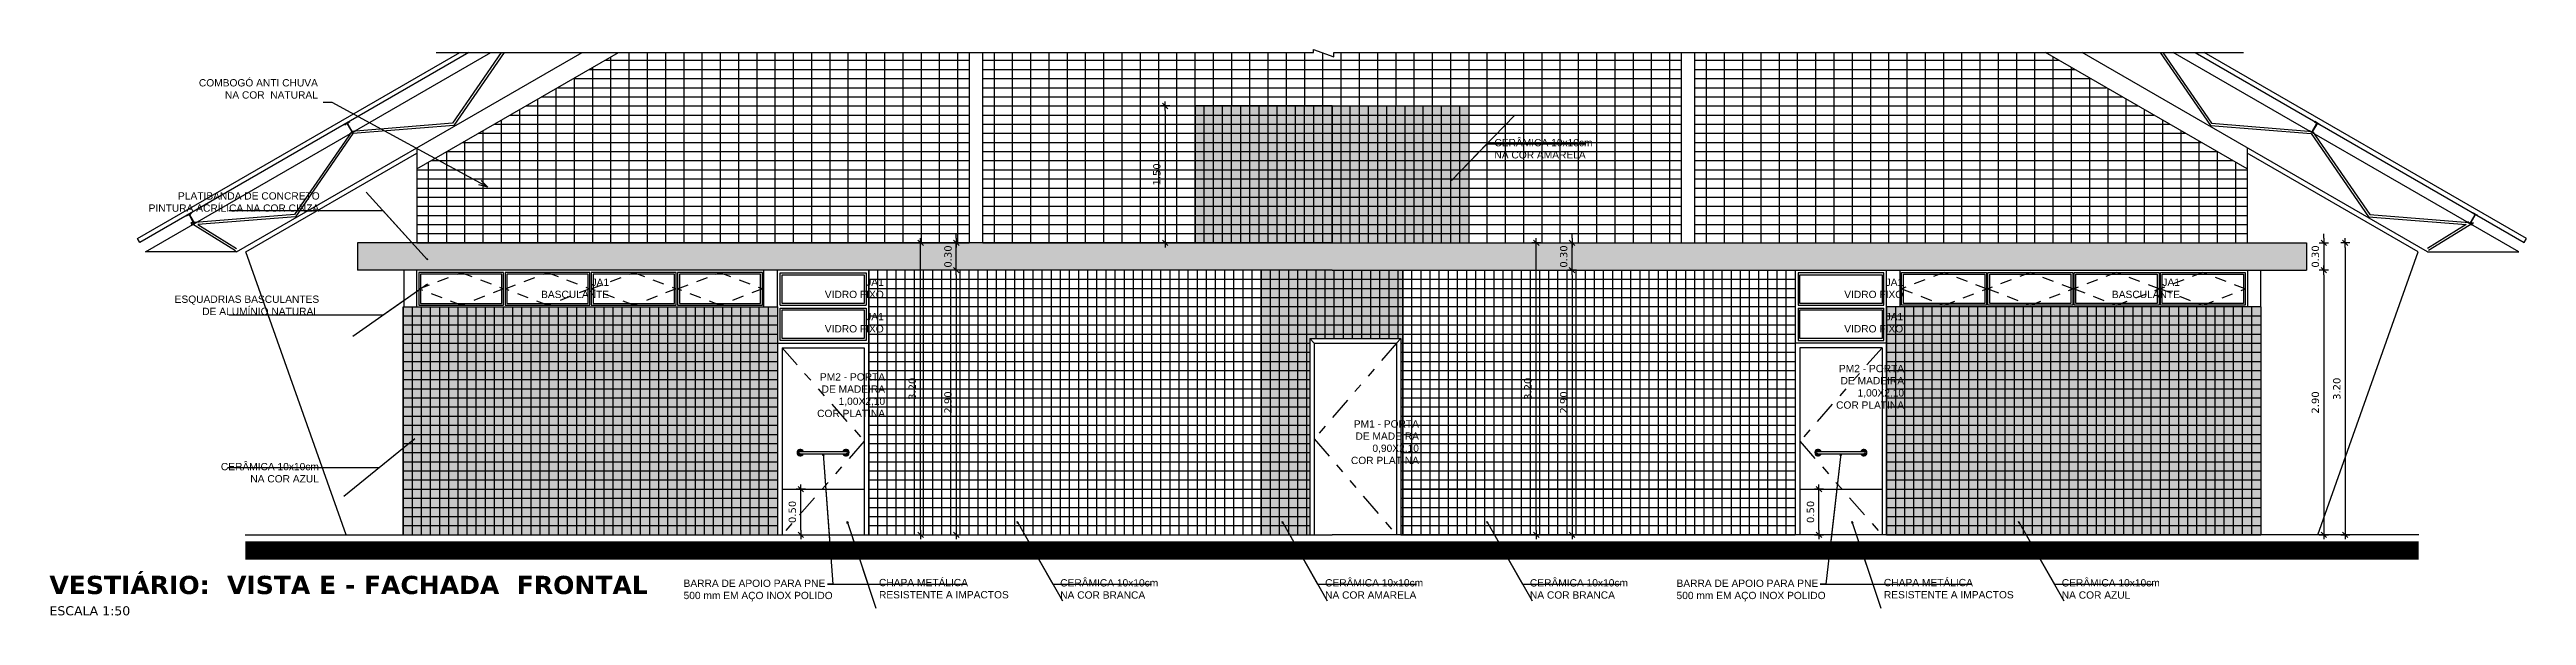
# Model space of a CAD drawing. Header units: inches. Extents: x -64 to 509, y -100 to 268.
# Drawn here: x -12.68 to 14.46, y 30.89 to 37.09 of the extents above; entities that cross this region are included whole.
import ezdxf

# ---------------------------------------------------------------- set-up
doc = ezdxf.new("R2010")
doc.units = ezdxf.units.IN
doc.header["$MEASUREMENT"] = 0
doc.header["$PDMODE"] = 35
doc.linetypes.add('HIDDEN2', pattern=[0.1875, 0.125, -0.0625])
doc.linetypes.add('TRAÇO-2PTOS_P', pattern=[0.625, 0.25, -0.125, 0, -0.125, 0, -0.125])
for name, color, linetype in [('0_COR', 1, 'Continuous'), ('A-WC', 1, 'Continuous'), ('ARQ-ALV-PROJEÇÃO', 8, 'TRAÇO-2PTOS_P'), ('ARQ-ALV-VISTA1', 1, 'Continuous'), ('ARQ-CTA-1_050', 1, 'Continuous'), ('ARQ-SMB-1_050', 1, 'Continuous'), ('COTA', 1, 'Continuous'), ('HACHURA', 1, 'Continuous'), ('PAREDE', 4, 'Continuous'), ('PISOS', 8, 'Continuous'), ('VISTA1', 1, 'Continuous'), ('VISTA2', 3, 'Continuous')]:
    doc.layers.add(name, color=color, linetype=linetype)
doc.styles.add('AMB125', font='verdana.ttf')
doc.styles.add('FNDE Texto Cota 0050', font='verdana.ttf', dxfattribs={"height": 0.08})
doc.styles.add('ROMANS', font='arial.ttf')
doc.styles.get("Standard").update_dxf_attribs({"font": 'verdana.ttf'})
doc.dimstyles.new('COTA 50', dxfattribs={"dimtxt": 0.08, "dimasz": 0.02, "dimexe": 0.1, "dimexo": 0.2, "dimgap": 0.025, "dimtad": 1, "dimrnd": 0.01, "dimzin": 4, "dimdsep": 46, "dimtxsty": 'ROMANS', "dimblk": 'ARCHTICK', "dimcen": 0.2, "dimclrd": 1, "dimclrt": 1, "dimadec": 0, "dimazin": 0, "dimtfac": 1.777778, "dimtix": 1, "dimtmove": 2, "dimatfit": 3, "dimldrblk": 'ARCHTICK', "dimfxl": 0.25, "dimfxlon": 1, "dimtolj": 1, "dimtzin": 0, "dimarcsym": 0})
doc.dimstyles.new('COTA125$7', dxfattribs={"dimtxt": 0.225, "dimasz": 0.1, "dimexe": 0.15, "dimexo": 0.5, "dimgap": 0.15, "dimtad": 1, "dimzin": 4, "dimdsep": 46, "dimtxsty": 'AMB125', "dimblk": 'ARCHTICK', "dimcen": -0.1, "dimdle": 0.05, "dimclrd": 256, "dimclre": 256, "dimclrt": 3, "dimadec": 0, "dimazin": 0, "dimtfac": 1, "dimtix": 1, "dimtmove": 2, "dimatfit": 3, "dimldrblk": 'OPEN30', "dimfxl": 0.5, "dimfxlon": 1, "dimtvp": 0.5, "dimtfillclr": 2, "dimtolj": 1, "dimtzin": 4, "dimarcsym": 0})
doc.dimstyles.new('FNDE 1-0050', dxfattribs={"dimscale": 5, "dimtxt": 0.08, "dimasz": 0.01, "dimexe": 0.15, "dimexo": 0.15, "dimgap": 0.01, "dimtad": 1, "dimzin": 1, "dimdsep": 46, "dimtxsty": 'FNDE Texto Cota 0050', "dimblk": 'tic', "dimcen": 0.015, "dimdle": 0.15, "dimse1": 1, "dimse2": 1, "dimclrd": 251, "dimclre": 251, "dimclrt": 256, "dimaunit": 1, "dimadec": 3, "dimazin": 0, "dimtfac": 1, "dimtix": 1, "dimtmove": 2, "dimatfit": 3, "dimldrblk": 'tic', "dimfxl": 0.15, "dimtvp": 1, "dimtolj": 1, "dimtzin": 0, "dimarcsym": 0})

msp = doc.modelspace()

# ---------------------------------------------------------------- texts
at = {"layer": 'COTA', "char_height": 0.08, "style": 'ROMANS'}
for s, insert, width, attachment_point in [('COMBOGÓ ANTI CHUVA\\PNA COR  NATURAL ', (-9.74, 36.764), 1.36531, 3), ('{\\C256;CERÂMICA 10x10cm \\PNA COR AMARELA}', (3.149, 36.108), 1.36531, 1), ('\\pi0.34036;PLATIBANDA DE CONCRETO \\P\\pi0.018558;PINTURA ACRÍLICA NA COR CINZA', (-11.613, 35.524), 1.87919, 1), ('JA1\\PBASCULANTE', (-6.55, 34.578), 1.36531, 3), ('JA1\\PVIDRO FIXO', (-3.541, 34.578), 1.36531, 3), ('JA1\\PVIDRO FIXO', (7.627, 34.578), 1.36531, 3), ('JA1\\PBASCULANTE', (10.659, 34.578), 1.36531, 3), ('\\pi0.16259;ESQUADRIAS BASCULANTES  \\P\\pi0.46497;DE ALUMÍNIO NATURAL  ', (-11.472, 34.392), 1.7316, 1), ('JA1\\PVIDRO FIXO', (-3.541, 34.201), 1.36531, 3), ('JA1\\PVIDRO FIXO', (7.627, 34.201), 1.36531, 3), (' PM2 - PORTA\\PDE MADEIRA \\P1,00X2,10\\PCOR PLATINA', (-3.526, 33.54), 1.36531, 3), ('PM2 - PORTA\\PDE MADEIRA \\P1,00X2,10\\PCOR PLATINA', (7.637, 33.632), 1.36531, 3), ('PM1 - PORTA \\PDE MADEIRA \\P0,90X2,10\\PCOR PLATINA', (2.322, 33.025), 1.36531, 3), ('{\\C256;CERÂMICA 10x10cm \\PNA COR AZUL}', (-9.729, 32.557), 1.36531, 3), ('BARRA DE APOIO PARA PNE\\P500 mm EM AÇO INOX POLIDO', (-5.734, 31.278), 2.56272, 1), ('CHAPA METÁLICA \\PRESISTENTE A IMPACTOS', (-3.593, 31.286), 2.56272, 1), ('{\\C256;CERÂMICA 10x10cm \\PNA COR BRANCA}', (-1.608, 31.283), 1.36531, 1), ('{\\C256;CERÂMICA 10x10cm \\PNA COR AMARELA}', (1.294, 31.283), 1.36531, 1), ('{\\C256;CERÂMICA 10x10cm \\PNA COR BRANCA}', (3.538, 31.283), 1.36531, 1), ('BARRA DE APOIO PARA PNE\\P500 mm EM AÇO INOX POLIDO', (5.144, 31.278), 2.56272, 1), ('CHAPA METÁLICA \\PRESISTENTE A IMPACTOS', (7.416, 31.286), 2.56272, 1), ('CERÂMICA 10x10cm \\PNA COR AZUL', (9.364, 31.283), 1.36531, 1)]:
    msp.add_mtext(s, dxfattribs=dict(at, insert=insert, width=width, attachment_point=attachment_point))
at = {"layer": 'HACHURA', "insert": (-12.681, 31.32), "char_height": 0.2, "attachment_point": 1}
msp.add_mtext('{\\fVerdana|b1|i0|c0|p34;VESTIÁRIO:  VISTA E - FACHADA  FRONTAL\\P\\fVerdana|b0|i0|c0|p34;\\H0.5x;ESCALA 1:50}', dxfattribs=at)

# ---------------------------------------------------------------- blocks, each defined once
blk = doc.blocks.new('_ArchTick')
at = {"color": 0, "linetype": 'ByBlock', "const_width": 0.15}
blk.add_lwpolyline([(-0.5, -0.5), (0.5, 0.5)], dxfattribs=at)
blk = doc.blocks.new('tic')
at = {"color": 251}
for p, q in [((-1, 0), (1, 0)), ((0, -1), (0, 1))]:
    blk.add_line(p, q, dxfattribs=at)
blk.add_line((-0.6, -0.6), (0.6, 0.6))
blk = doc.blocks.new('*D536')
at = {"layer": 'ARQ-CTA-1_050', "color": 251, "lineweight": -2, "transparency": 16777216}
blk.add_line((-2.746, 34.62), (-2.746, 31.82), dxfattribs=at)
at = {"layer": 'DEFPOINTS', "color": 0, "transparency": 16777216}
for p in [(-2.476, 34.67), (-2.746, 31.77), (-2.476, 31.77)]:
    blk.add_point(p, dxfattribs=at)
at = {"layer": 'ARQ-CTA-1_050', "color": 251, "lineweight": -2, "transparency": 16777216, "xscale": 0.05, "yscale": 0.05, "zscale": 0.05}
for p, rotation in [((-2.746, 34.67), 90), ((-2.746, 31.77), 270)]:
    blk.add_blockref('tic', p, dxfattribs=dict(at, rotation=rotation))
at = {"layer": 'ARQ-CTA-1_050', "transparency": 16777216, "insert": (-2.837, 33.22), "char_height": 0.08, "attachment_point": 5, "rotation": 90, "style": 'FNDE Texto Cota 0050'}
blk.add_mtext('\\A1;2.90', dxfattribs=at)
blk = doc.blocks.new('*D537')
at = {"layer": 'ARQ-CTA-1_050', "color": 251, "lineweight": -2, "transparency": 16777216}
for p, q in [((-2.746, 35.02), (-2.746, 35.07)), ((-2.746, 34.67), (-2.746, 34.97)), ((-2.746, 34.62), (-2.746, 34.57))]:
    blk.add_line(p, q, dxfattribs=at)
at = {"layer": 'DEFPOINTS', "color": 0, "transparency": 16777216}
for p in [(-2.746, 34.97), (-2.476, 34.97), (-2.476, 34.67)]:
    blk.add_point(p, dxfattribs=at)
at = {"layer": 'ARQ-CTA-1_050', "color": 251, "lineweight": -2, "transparency": 16777216, "xscale": 0.05, "yscale": 0.05, "zscale": 0.05}
for p, rotation in [((-2.746, 34.97), 270), ((-2.746, 34.67), 90)]:
    blk.add_blockref('tic', p, dxfattribs=dict(at, rotation=rotation))
at = {"layer": 'ARQ-CTA-1_050', "transparency": 16777216, "insert": (-2.837, 34.82), "char_height": 0.08, "attachment_point": 5, "rotation": 90, "style": 'FNDE Texto Cota 0050'}
blk.add_mtext('\\A1;0.30', dxfattribs=at)
blk = doc.blocks.new('*D577')
at = {"layer": 'ARQ-CTA-1_050', "color": 251, "lineweight": -2, "transparency": 16777216}
blk.add_line((-3.137, 31.82), (-3.137, 34.92), dxfattribs=at)
at = {"layer": 'DEFPOINTS', "color": 0, "transparency": 16777216}
for p in [(-3.137, 34.97), (-2.796, 34.97), (-2.796, 31.77)]:
    blk.add_point(p, dxfattribs=at)
at = {"layer": 'ARQ-CTA-1_050', "color": 251, "lineweight": -2, "transparency": 16777216, "xscale": 0.05, "yscale": 0.05, "zscale": 0.05}
for p, rotation in [((-3.137, 34.97), 90), ((-3.137, 31.77), 270)]:
    blk.add_blockref('tic', p, dxfattribs=dict(at, rotation=rotation))
at = {"layer": 'ARQ-CTA-1_050', "transparency": 16777216, "insert": (-3.228, 33.37), "char_height": 0.08, "attachment_point": 5, "rotation": 90, "style": 'FNDE Texto Cota 0050'}
blk.add_mtext('\\A1;3.20', dxfattribs=at)
blk = doc.blocks.new('*D578')
at = {"layer": 'ARQ-CTA-1_050', "color": 251, "lineweight": -2, "transparency": 16777216}
blk.add_line((-0.458, 36.42), (-0.458, 35.02), dxfattribs=at)
at = {"layer": 'DEFPOINTS', "color": 0, "transparency": 16777216}
for p in [(-0.458, 36.47), (-0.458, 34.97), (-0.458, 34.97)]:
    blk.add_point(p, dxfattribs=at)
at = {"layer": 'ARQ-CTA-1_050', "color": 251, "lineweight": -2, "transparency": 16777216, "xscale": 0.05, "yscale": 0.05, "zscale": 0.05}
for p, rotation in [((-0.458, 36.47), 90), ((-0.458, 34.97), 270)]:
    blk.add_blockref('tic', p, dxfattribs=dict(at, rotation=rotation))
at = {"layer": 'ARQ-CTA-1_050', "transparency": 16777216, "insert": (-0.549, 35.72), "char_height": 0.08, "attachment_point": 5, "rotation": 90, "style": 'FNDE Texto Cota 0050'}
blk.add_mtext('\\A1;1.50', dxfattribs=at)
blk = doc.blocks.new('*D579')
at = {"layer": 'ARQ-CTA-1_050', "color": 251, "lineweight": -2, "transparency": 16777216}
blk.add_line((3.999, 34.62), (3.999, 31.82), dxfattribs=at)
at = {"layer": 'DEFPOINTS', "color": 0, "transparency": 16777216}
for p in [(4.269, 34.67), (3.999, 31.77), (4.269, 31.77)]:
    blk.add_point(p, dxfattribs=at)
at = {"layer": 'ARQ-CTA-1_050', "color": 251, "lineweight": -2, "transparency": 16777216, "xscale": 0.05, "yscale": 0.05, "zscale": 0.05}
for p, rotation in [((3.999, 34.67), 90), ((3.999, 31.77), 270)]:
    blk.add_blockref('tic', p, dxfattribs=dict(at, rotation=rotation))
at = {"layer": 'ARQ-CTA-1_050', "transparency": 16777216, "insert": (3.908, 33.22), "char_height": 0.08, "attachment_point": 5, "rotation": 90, "style": 'FNDE Texto Cota 0050'}
blk.add_mtext('\\A1;2.90', dxfattribs=at)
blk = doc.blocks.new('*D580')
at = {"layer": 'ARQ-CTA-1_050', "color": 251, "lineweight": -2, "transparency": 16777216}
for p, q in [((3.999, 35.02), (3.999, 35.07)), ((3.999, 34.67), (3.999, 34.97)), ((3.999, 34.62), (3.999, 34.57))]:
    blk.add_line(p, q, dxfattribs=at)
at = {"layer": 'DEFPOINTS', "color": 0, "transparency": 16777216}
for p in [(3.999, 34.97), (4.269, 34.97), (4.269, 34.67)]:
    blk.add_point(p, dxfattribs=at)
at = {"layer": 'ARQ-CTA-1_050', "color": 251, "lineweight": -2, "transparency": 16777216, "xscale": 0.05, "yscale": 0.05, "zscale": 0.05}
for p, rotation in [((3.999, 34.97), 270), ((3.999, 34.67), 90)]:
    blk.add_blockref('tic', p, dxfattribs=dict(at, rotation=rotation))
at = {"layer": 'ARQ-CTA-1_050', "transparency": 16777216, "insert": (3.908, 34.82), "char_height": 0.08, "attachment_point": 5, "rotation": 90, "style": 'FNDE Texto Cota 0050'}
blk.add_mtext('\\A1;0.30', dxfattribs=at)
blk = doc.blocks.new('*D581')
at = {"layer": 'ARQ-CTA-1_050', "color": 251, "lineweight": -2, "transparency": 16777216}
blk.add_line((3.608, 31.82), (3.608, 34.92), dxfattribs=at)
at = {"layer": 'DEFPOINTS', "color": 0, "transparency": 16777216}
for p in [(3.608, 34.97), (3.949, 34.97), (3.949, 31.77)]:
    blk.add_point(p, dxfattribs=at)
at = {"layer": 'ARQ-CTA-1_050', "color": 251, "lineweight": -2, "transparency": 16777216, "xscale": 0.05, "yscale": 0.05, "zscale": 0.05}
for p, rotation in [((3.608, 34.97), 90), ((3.608, 31.77), 270)]:
    blk.add_blockref('tic', p, dxfattribs=dict(at, rotation=rotation))
at = {"layer": 'ARQ-CTA-1_050', "transparency": 16777216, "insert": (3.516, 33.37), "char_height": 0.08, "attachment_point": 5, "rotation": 90, "style": 'FNDE Texto Cota 0050'}
blk.add_mtext('\\A1;3.20', dxfattribs=at)
blk = doc.blocks.new('*D582')
at = {"layer": 'ARQ-CTA-1_050', "color": 251, "lineweight": -2, "transparency": 16777216}
for p, q in [((12.235, 35.02), (12.235, 35.07)), ((12.235, 34.97), (12.235, 34.67)), ((12.235, 34.62), (12.235, 34.57))]:
    blk.add_line(p, q, dxfattribs=at)
at = {"layer": 'DEFPOINTS', "color": 0, "transparency": 16777216}
for p in [(12.045, 34.97), (12.045, 34.67), (12.235, 34.67)]:
    blk.add_point(p, dxfattribs=at)
at = {"layer": 'ARQ-CTA-1_050', "color": 251, "lineweight": -2, "transparency": 16777216, "xscale": 0.05, "yscale": 0.05, "zscale": 0.05}
for p, rotation in [((12.235, 34.97), 270), ((12.235, 34.67), 90)]:
    blk.add_blockref('tic', p, dxfattribs=dict(at, rotation=rotation))
at = {"layer": 'ARQ-CTA-1_050', "transparency": 16777216, "insert": (12.143, 34.82), "char_height": 0.08, "attachment_point": 5, "rotation": 90, "style": 'FNDE Texto Cota 0050'}
blk.add_mtext('\\A1;0.30', dxfattribs=at)
blk = doc.blocks.new('*D583')
at = {"layer": 'ARQ-CTA-1_050', "color": 251, "lineweight": -2, "transparency": 16777216}
blk.add_line((12.235, 34.62), (12.235, 31.82), dxfattribs=at)
at = {"layer": 'DEFPOINTS', "color": 0, "transparency": 16777216}
for p in [(12.045, 34.67), (11.545, 31.77), (12.235, 31.77)]:
    blk.add_point(p, dxfattribs=at)
at = {"layer": 'ARQ-CTA-1_050', "color": 251, "lineweight": -2, "transparency": 16777216, "xscale": 0.05, "yscale": 0.05, "zscale": 0.05}
for p, rotation in [((12.235, 34.67), 90), ((12.235, 31.77), 270)]:
    blk.add_blockref('tic', p, dxfattribs=dict(at, rotation=rotation))
at = {"layer": 'ARQ-CTA-1_050', "transparency": 16777216, "insert": (12.143, 33.22), "char_height": 0.08, "attachment_point": 5, "rotation": 90, "style": 'FNDE Texto Cota 0050'}
blk.add_mtext('\\A1;2.90', dxfattribs=at)
blk = doc.blocks.new('*D584')
at = {"layer": 'ARQ-CTA-1_050', "color": 251, "lineweight": -2, "transparency": 16777216}
blk.add_line((12.47, 34.92), (12.47, 31.82), dxfattribs=at)
at = {"layer": 'DEFPOINTS', "color": 0, "transparency": 16777216}
for p in [(12.173, 34.97), (12.173, 31.77), (12.47, 31.77)]:
    blk.add_point(p, dxfattribs=at)
at = {"layer": 'ARQ-CTA-1_050', "color": 251, "lineweight": -2, "transparency": 16777216, "xscale": 0.05, "yscale": 0.05, "zscale": 0.05}
for p, rotation in [((12.47, 34.97), 90), ((12.47, 31.77), 270)]:
    blk.add_blockref('tic', p, dxfattribs=dict(at, rotation=rotation))
at = {"layer": 'ARQ-CTA-1_050', "transparency": 16777216, "insert": (12.378, 33.37), "char_height": 0.08, "attachment_point": 5, "rotation": 90, "style": 'FNDE Texto Cota 0050'}
blk.add_mtext('\\A1;3.20', dxfattribs=at)
blk = doc.blocks.new('_Open30')
at = {"color": 0, "linetype": 'ByBlock', "lineweight": -2}
for p, q in [((-1, 0.27), (0, 0)), ((0, 0), (-1, -0.27)), ((0, 0), (-1, 0))]:
    blk.add_line(p, q, dxfattribs=at)
blk = doc.blocks.new('*D755')
at = {"layer": 'ARQ-CTA-1_050', "color": 251, "lineweight": -2, "transparency": 16777216}
blk.add_line((-4.45, 31.82), (-4.45, 32.22), dxfattribs=at)
at = {"layer": 'DEFPOINTS', "color": 0, "transparency": 16777216}
for p in [(-4.45, 32.27), (-4.064, 32.27), (-4.064, 31.77)]:
    blk.add_point(p, dxfattribs=at)
at = {"layer": 'ARQ-CTA-1_050', "color": 251, "lineweight": -2, "transparency": 16777216, "xscale": 0.05, "yscale": 0.05, "zscale": 0.05}
for p, rotation in [((-4.45, 32.27), 90), ((-4.45, 31.77), 270)]:
    blk.add_blockref('tic', p, dxfattribs=dict(at, rotation=rotation))
at = {"layer": 'ARQ-CTA-1_050', "transparency": 16777216, "insert": (-4.542, 32.02), "char_height": 0.08, "attachment_point": 5, "rotation": 90, "style": 'FNDE Texto Cota 0050'}
blk.add_mtext('\\A1;0.50', dxfattribs=at)
blk = doc.blocks.new('*D756')
at = {"layer": 'ARQ-CTA-1_050', "color": 251, "lineweight": -2, "transparency": 16777216}
blk.add_line((6.704, 31.82), (6.704, 32.22), dxfattribs=at)
at = {"layer": 'DEFPOINTS', "color": 0, "transparency": 16777216}
for p in [(6.704, 32.27), (7.09, 32.27), (7.09, 31.77)]:
    blk.add_point(p, dxfattribs=at)
at = {"layer": 'ARQ-CTA-1_050', "color": 251, "lineweight": -2, "transparency": 16777216, "xscale": 0.05, "yscale": 0.05, "zscale": 0.05}
for p, rotation in [((6.704, 32.27), 90), ((6.704, 31.77), 270)]:
    blk.add_blockref('tic', p, dxfattribs=dict(at, rotation=rotation))
at = {"layer": 'ARQ-CTA-1_050', "transparency": 16777216, "insert": (6.612, 32.02), "char_height": 0.08, "attachment_point": 5, "rotation": 90, "style": 'FNDE Texto Cota 0050'}
blk.add_mtext('\\A1;0.50', dxfattribs=at)

# ---------------------------------------------------------------- dimensions: what is measured, and where the dimension line sits
at = {"layer": 'ARQ-CTA-1_050'}
for base, p1, p2, picture, middle in [((-0.458, 34.97), (-0.458, 36.47), (-0.458, 34.97), '*D578', (-0.549, 35.72)), ((-3.137, 34.97), (-2.796, 31.77), (-2.796, 34.97), '*D577', (-3.228, 33.37)), ((-2.746, 34.97), (-2.476, 34.67), (-2.476, 34.97), '*D537', (-2.837, 34.82)), ((3.608, 34.97), (3.949, 31.77), (3.949, 34.97), '*D581', (3.516, 33.37)), ((3.999, 34.97), (4.269, 34.67), (4.269, 34.97), '*D580', (3.908, 34.82)), ((12.235, 34.67), (12.045, 34.97), (12.045, 34.67), '*D582', (12.143, 34.82)), ((12.47, 31.77), (12.173, 34.97), (12.173, 31.77), '*D584', (12.378, 33.37)), ((-2.746, 31.77), (-2.476, 34.67), (-2.476, 31.77), '*D536', (-2.837, 33.22)), ((3.999, 31.77), (4.269, 34.67), (4.269, 31.77), '*D579', (3.908, 33.22)), ((12.235, 31.77), (12.045, 34.67), (11.545, 31.77), '*D583', (12.143, 33.22)), ((-4.45, 32.27), (-4.064, 31.77), (-4.064, 32.27), '*D755', (-4.542, 32.02)), ((6.704, 32.27), (7.09, 31.77), (7.09, 32.27), '*D756', (6.612, 32.02))]:
    dim = msp.add_linear_dim(base=base, p1=p1, p2=p2, angle=90, dimstyle='FNDE 1-0050', dxfattribs=at)
    dim.commit()
    dim.dimension.update_dxf_attribs({"geometry": picture, "text_midpoint": middle})

# ---------------------------------------------------------------- hatches: boundary and pattern name
at = {"layer": '0_COR'}
for color, points in [(50, [(1.37, 36.47), (-0.13, 36.47), (-0.13, 34.97), (1.37, 34.97)]), (50, [(1.37, 36.47), (2.87, 36.47), (2.87, 34.97), (1.37, 34.97)]), (255, [(12.045, 34.97), (-9.305, 34.97), (-9.305, 34.67), (12.045, 34.67)]), (140, [(-8.805, 34.27), (-8.805, 31.77), (-4.705, 31.77), (-4.705, 34.27)]), (140, [(7.445, 34.27), (7.445, 31.77), (11.545, 31.77), (11.545, 34.27)])]:
    msp.add_hatch(color=color, dxfattribs=at).paths.add_polyline_path(points)
h = msp.add_hatch(color=50, dxfattribs=at)
h.paths.add_polyline_path([(1.37, 34.67), (0.595, 34.67), (0.595, 31.77), (1.125, 31.77), (1.125, 33.92), (1.37, 33.92)])
h.paths.add_polyline_path([(2.145, 34.67), (1.37, 34.67), (1.37, 33.92), (2.125, 33.92), (2.125, 31.77), (2.145, 31.77)])
at = {"layer": 'ARQ-ALV-VISTA1'}
h = msp.add_hatch(dxfattribs=at)
h.set_pattern_fill('_USER', color=251, scale=0.2, angle=90, style=0, pattern_type=0)
h.set_pattern_definition([(90, (-148.7292, 70.90857), (-0.2, 1e-17), [])])
h.paths.add_polyline_path([(-2.605, 37.055), (-6.446, 37.055), (-8.655, 35.78), (-8.655, 34.97), (-2.605, 34.97)])
h.paths.add_polyline_path([(9.186, 37.055), (5.345, 37.055), (5.345, 34.97), (11.395, 34.97), (11.395, 35.78)])
h.paths.add_polyline_path([(2.87, 36.47), (2.87, 34.97), (5.195, 34.97), (5.195, 37.055), (-2.455, 37.055), (-2.455, 34.97), (-0.13, 34.97), (-0.13, 36.47)])
h = msp.add_hatch(dxfattribs=at)
h.set_pattern_fill('_USER', color=251, scale=0.1, style=0, pattern_type=0)
h.set_pattern_definition([(0, (-125.95918, 34.97037), (0, 0.1), [])])
h.paths.add_polyline_path([(-2.605, 37.055), (-6.446, 37.055), (-8.655, 35.78), (-8.655, 34.97), (-2.605, 34.97)])
h.paths.add_polyline_path([(-1.613, 37.055), (-2.455, 37.055), (-2.455, 34.97), (-0.252, 34.97)])
h.paths.add_polyline_path([(5.195, 37.055), (4.353, 37.055), (2.992, 34.97), (5.195, 34.97)])
h.paths.add_polyline_path([(9.186, 37.055), (5.345, 37.055), (5.345, 34.97), (11.395, 34.97), (11.395, 35.78)])
h.paths.add_polyline_path([(-0.13, 34.97), (-0.13, 36.47), (2.87, 36.47), (2.87, 34.97), (2.992, 34.97), (4.353, 37.055), (-1.613, 37.055), (-0.252, 34.97)])
at = {"layer": 'COTA'}
h = msp.add_hatch(dxfattribs=at)
h.set_pattern_fill('NET', color=251, scale=0.8, style=0)
h.set_pattern_definition([(180, (2.94501, 32.27037), (0, 0.1), []), (90, (2.94501, 32.27037), (0.1, 6e-18), [])])
h.paths.add_polyline_path([(2.145, 34.67), (6.445, 34.67), (6.445, 32.27), (2.145, 32.27)])
at = {"layer": 'HACHURA'}
h = msp.add_hatch(dxfattribs=at)
h.set_pattern_fill('_USER', color=251, scale=0.1, style=0, double=1, pattern_type=0)
h.set_pattern_definition([(0, (1.37001, 36.47037), (0, 0.1), []), (90, (1.37001, 36.47037), (-0.1, 6e-18), [])])
h.paths.add_polyline_path([(1.37, 34.97), (1.37, 36.47), (-0.13, 36.47), (-0.13, 34.97)])
h = msp.add_hatch(dxfattribs=at)
h.set_pattern_fill('_USER', color=251, scale=0.1, style=0, double=1, pattern_type=0)
h.set_pattern_definition([(180, (1.37001, 36.47037), (0, 0.1), []), (90, (1.37001, 36.47037), (0.1, 6e-18), [])])
h.paths.add_polyline_path([(1.37, 34.97), (1.37, 36.47), (2.87, 36.47), (2.87, 34.97)])
h = msp.add_hatch(dxfattribs=at)
h.set_pattern_fill('NET', color=251, scale=0.8, style=0)
h.set_pattern_definition([(0, (-0.20499, 32.27037), (0, 0.1), []), (90, (-0.20499, 32.27037), (-0.1, 6e-18), [])])
h.paths.add_polyline_path([(0.595, 34.67), (-3.705, 34.67), (-3.705, 32.27), (0.595, 32.27)])
h = msp.add_hatch(dxfattribs=at)
h.set_pattern_fill('_USER', color=251, scale=0.1, style=0, double=1, pattern_type=0)
h.set_pattern_definition([(0, (0.59501, 31.77037), (0, 0.1), []), (90, (0.59501, 31.77037), (-0.1, 6e-18), [])])
h.paths.add_polyline_path([(1.125, 33.92), (2.125, 33.92), (2.125, 31.77), (2.145, 31.77), (2.145, 34.67), (1.37, 34.67), (0.595, 34.67), (0.595, 31.77), (1.125, 31.77)])
h = msp.add_hatch(dxfattribs=at)
h.set_pattern_fill('_USER', color=251, scale=0.1, style=0, double=1, pattern_type=0)
h.set_pattern_definition([(0, (-8.80499, 31.77037), (0, 0.1), []), (90, (-8.80499, 31.77037), (-0.1, 6e-18), [])])
h.paths.add_polyline_path([(-4.705, 34.27), (-8.805, 34.27), (-8.805, 31.77), (-4.705, 31.77)])
h = msp.add_hatch(dxfattribs=at)
h.set_pattern_fill('_USER', color=251, scale=0.1, style=0, double=1, pattern_type=0)
h.set_pattern_definition([(180, (11.54501, 31.77037), (0, 0.1), []), (90, (11.54501, 31.77037), (0.1, 6e-18), [])])
h.paths.add_polyline_path([(7.445, 34.27), (11.545, 34.27), (11.545, 31.77), (7.445, 31.77)])
h = msp.add_hatch(dxfattribs=at)
h.set_pattern_fill('NET', color=251, scale=0.8, style=0)
h.set_pattern_definition([(180, (0.59501, 31.77037), (-2e-16, 0.1), []), (90, (0.59501, 31.77037), (0.1, 3e-16), [])])
h.paths.add_polyline_path([(-3.705, 32.27), (0.595, 32.27), (0.595, 31.77), (-3.705, 31.77)])
h = msp.add_hatch(dxfattribs=at)
h.set_pattern_fill('NET', color=251, scale=0.8, style=0)
h.set_pattern_definition([(360, (2.14501, 31.77037), (2e-16, 0.1), []), (90, (2.14501, 31.77037), (-0.1, 3e-16), [])])
h.paths.add_polyline_path([(6.445, 32.27), (2.145, 32.27), (2.145, 31.77), (6.445, 31.77)])

# ---------------------------------------------------------------- linework, layer by layer
at = {"color": 2}
for p, q in [((-4.655, 32.27), (-3.755, 32.27)), ((6.495, 32.27), (7.395, 32.27))]:
    msp.add_line(p, q, dxfattribs=at)
at = {"layer": 'A-WC', "color": 2}
for p, q in [((-4.455, 32.683), (-3.955, 32.683)), ((-4.455, 32.658), (-3.955, 32.658)), ((6.695, 32.683), (7.195, 32.683)), ((6.695, 32.658), (7.195, 32.658))]:
    msp.add_line(p, q, dxfattribs=at)
for centre, radius, start, end in [((-4.455, 32.67), 0.035, 20.9248, 339.0752), ((-4.455, 32.67), 0.025, 30, 330), ((-4.455, 32.67), 0.0125, 90, 270), ((-3.955, 32.67), 0.035, 200.9248, 159.0752), ((-3.955, 32.67), 0.025, 210, 150), ((-3.955, 32.67), 0.0125, 270, 90), ((6.695, 32.67), 0.035, 20.9248, 339.0752), ((6.695, 32.67), 0.025, 30, 330), ((6.695, 32.67), 0.0125, 90, 270), ((7.195, 32.67), 0.035, 200.9248, 159.0752), ((7.195, 32.67), 0.025, 210, 150), ((7.195, 32.67), 0.0125, 270, 90)]:
    msp.add_arc(centre, radius, start, end, dxfattribs=at)
at = {"layer": 'ARQ-ALV-PROJEÇÃO'}
for p, q in [((-4.655, 33.82), (-3.755, 32.795)), ((2.075, 33.87), (1.175, 32.82)), ((7.395, 33.82), (6.495, 32.795)), ((-3.755, 32.795), (-4.655, 31.77)), ((1.175, 32.82), (2.075, 31.77)), ((6.495, 32.795), (7.395, 31.77))]:
    msp.add_line(p, q, dxfattribs=at)
at = {"layer": 'ARQ-ALV-PROJEÇÃO', "linetype": 'HIDDEN2'}
for points in [[(-8.635, 34.465), (-8.17, 34.645), (-7.705, 34.465), (-8.17, 34.285)], [(-7.69, 34.465), (-7.225, 34.645), (-6.76, 34.465), (-7.225, 34.285)], [(-6.745, 34.465), (-6.28, 34.645), (-5.815, 34.465), (-6.28, 34.285)], [(-5.8, 34.465), (-5.335, 34.645), (-4.87, 34.465), (-5.335, 34.285)], [(8.54, 34.465), (8.075, 34.645), (7.61, 34.465), (8.075, 34.285)], [(9.485, 34.465), (9.02, 34.645), (8.555, 34.465), (9.02, 34.285)], [(10.43, 34.465), (9.965, 34.645), (9.5, 34.465), (9.965, 34.285)], [(11.375, 34.465), (10.91, 34.645), (10.445, 34.465), (10.91, 34.285)]]:
    msp.add_lwpolyline(points, close=True, dxfattribs=at)
at = {"layer": 'ARQ-ALV-VISTA1', "color": 251}
for p, q in [((-11.63, 34.87), (-7.846, 37.055)), ((-10.63, 34.87), (-6.846, 37.055)), ((-8.655, 35.78), (-6.446, 37.055)), ((-7.731, 37.055), (-8.266, 36.28)), ((-7.701, 37.055), (-8.252, 36.256)), ((11.395, 35.78), (9.186, 37.055)), ((13.37, 34.87), (9.586, 37.055)), ((10.441, 37.055), (10.992, 36.256)), ((10.472, 37.055), (11.006, 36.28)), ((14.37, 34.87), (10.586, 37.055)), ((-9.369, 36.191), (-9.998, 35.28)), ((-9.356, 36.167), (-9.984, 35.256)), ((-9.448, 36.268), (-9.396, 36.298)), ((-9.448, 36.268), (-9.446, 36.264)), ((-9.446, 36.264), (-9.425, 36.276)), ((-9.42, 36.275), (-9.369, 36.186)), ((-9.416, 36.277), (-9.365, 36.188)), ((-9.415, 36.282), (-9.394, 36.294)), ((-9.396, 36.298), (-9.394, 36.294)), ((-9.391, 36.169), (-9.37, 36.181)), ((-9.391, 36.169), (-9.388, 36.164)), ((-9.388, 36.164), (-9.336, 36.194)), ((-8.266, 36.28), (-9.369, 36.191)), ((-9.36, 36.187), (-9.339, 36.199)), ((-8.252, 36.256), (-9.356, 36.167)), ((-9.339, 36.199), (-9.336, 36.194)), ((10.992, 36.256), (12.096, 36.167)), ((11.006, 36.28), (12.11, 36.191)), ((12.079, 36.199), (12.077, 36.194)), ((12.129, 36.164), (12.077, 36.194)), ((12.1, 36.187), (12.079, 36.199)), ((12.096, 36.167), (12.724, 35.256)), ((12.156, 36.277), (12.105, 36.188)), ((12.161, 36.275), (12.109, 36.186)), ((12.11, 36.191), (12.738, 35.28)), ((12.131, 36.169), (12.11, 36.181)), ((12.131, 36.169), (12.129, 36.164)), ((12.137, 36.298), (12.134, 36.294)), ((12.155, 36.282), (12.134, 36.294)), ((12.189, 36.268), (12.137, 36.298)), ((12.186, 36.264), (12.165, 36.276)), ((12.189, 36.268), (12.186, 36.264)), ((-10.53, 34.87), (-8.655, 35.953)), ((-8.655, 36.011), (-8.655, 34.97)), ((11.395, 36.011), (11.395, 34.97)), ((13.27, 34.87), (11.395, 35.953)), ((-11.18, 35.268), (-11.129, 35.298)), ((-11.178, 35.264), (-11.157, 35.276)), ((-11.148, 35.277), (-11.097, 35.188)), ((-11.147, 35.282), (-11.126, 35.294)), ((-9.998, 35.28), (-11.133, 35.189)), ((-11.129, 35.298), (-11.126, 35.294)), ((12.738, 35.28), (13.874, 35.189)), ((13.888, 35.277), (13.837, 35.188)), ((13.869, 35.298), (13.866, 35.294)), ((13.887, 35.282), (13.866, 35.294)), ((13.921, 35.268), (13.869, 35.298)), ((13.918, 35.264), (13.897, 35.276)), ((-11.18, 35.268), (-11.178, 35.264)), ((-11.152, 35.275), (-11.101, 35.186)), ((-11.133, 35.189), (-10.643, 34.885)), ((-11.123, 35.169), (-11.102, 35.181)), ((-11.123, 35.169), (-11.12, 35.164)), ((-11.12, 35.164), (-11.069, 35.194)), ((-11.092, 35.187), (-11.071, 35.199)), ((-11.071, 35.199), (-11.069, 35.194)), ((-9.984, 35.256), (-11.056, 35.17)), ((-11.056, 35.17), (-10.63, 34.906)), ((12.724, 35.256), (13.796, 35.17)), ((13.796, 35.17), (13.37, 34.906)), ((13.874, 35.189), (13.383, 34.885)), ((13.811, 35.199), (13.809, 35.194)), ((13.861, 35.164), (13.809, 35.194)), ((13.832, 35.187), (13.811, 35.199)), ((13.893, 35.275), (13.841, 35.186)), ((13.863, 35.169), (13.842, 35.181)), ((13.863, 35.169), (13.861, 35.164)), ((13.921, 35.268), (13.918, 35.264)), ((-10.63, 34.87), (-11.63, 34.87)), ((-9.43, 31.77), (-10.53, 34.87)), ((12.17, 31.77), (13.27, 34.87)), ((13.37, 34.87), (14.37, 34.87))]:
    msp.add_line(p, q, dxfattribs=at)
for points in [[(-8.086, 37.055), (-11.69, 34.974), (-11.715, 35.018), (-8.186, 37.055)], [(-2.605, 37.055), (-2.605, 36.459), (-2.605, 34.97)], [(-2.455, 34.97), (-2.455, 36.459), (-2.455, 37.055)], [(5.195, 37.055), (5.195, 35.023), (5.195, 34.97)], [(5.345, 34.97), (5.345, 35.023), (5.345, 37.055)], [(10.826, 37.055), (14.43, 34.974), (14.455, 35.018), (10.926, 37.055)]]:
    msp.add_lwpolyline(points, dxfattribs=at)
for centre, start, end in [((-9.423, 36.273), 30, 120), ((-9.413, 36.279), 120, 210), ((-9.372, 36.184), 300, 30), ((-9.361, 36.19), 210, 300), ((12.102, 36.19), 240, 330), ((12.112, 36.184), 150, 240), ((12.153, 36.279), 330, 60), ((12.164, 36.273), 60, 150), ((-11.155, 35.273), 30, 120), ((-11.145, 35.279), 120, 210), ((13.885, 35.279), 330, 60), ((13.896, 35.273), 60, 150), ((-11.104, 35.184), 300, 30), ((-11.094, 35.19), 210, 300), ((13.834, 35.19), 240, 330), ((13.844, 35.184), 150, 240)]:
    msp.add_arc(centre, 0.00355, start, end, dxfattribs=at)
at = {"layer": 'ARQ-CTA-1_050'}
msp.add_lwpolyline([(-8.445, 37.055), (1.168, 37.055), (1.168, 37.089), (1.391, 37.01), (1.391, 37.055), (11.355, 37.055)], dxfattribs=at)
at = {"layer": 'COTA'}
for p, q in [((6.445, 34.67), (6.445, 31.77)), ((7.445, 34.27), (7.445, 34.67)), ((6.475, 34.285), (7.415, 34.285)), ((6.475, 34.255), (7.415, 34.255)), ((7.445, 33.87), (6.445, 33.87)), ((6.495, 33.82), (6.495, 31.77)), ((7.395, 33.82), (6.495, 33.82))]:
    msp.add_line(p, q, dxfattribs=at)
for points in [[(7.415, 34.285), (7.415, 34.64), (6.475, 34.64), (6.475, 34.285)], [(6.475, 34.255), (6.475, 33.9), (7.415, 33.9), (7.415, 34.255)]]:
    msp.add_lwpolyline(points, dxfattribs=at)
for points in [[(6.495, 34.62), (7.395, 34.62), (7.395, 34.305), (6.495, 34.305)], [(6.495, 34.235), (7.395, 34.235), (7.395, 33.92), (6.495, 33.92)]]:
    msp.add_lwpolyline(points, close=True, dxfattribs=at)
at = {"layer": 'HACHURA', "color": 251}
for p, q in [((1.37, 36.47), (1.37, 34.97)), ((-3.705, 32.27), (0.595, 32.27)), ((6.445, 32.27), (2.145, 32.27))]:
    msp.add_line(p, q, dxfattribs=at)
at = {"layer": 'HACHURA'}
for p, q in [((1.125, 33.92), (1.125, 31.77)), ((1.175, 33.87), (1.175, 31.77))]:
    msp.add_line(p, q, dxfattribs=at)
at = {"layer": 'PAREDE', "color": 7}
for p in [(-10.535, 31.77), (13.275, 31.77)]:
    msp.add_line(p, (1.37, 31.77), dxfattribs=at)
at = {"layer": 'PISOS', "color": 252, "const_width": 0.2}
msp.add_lwpolyline([(-10.535, 31.598), (13.275, 31.598)], dxfattribs=at)
at = {"layer": 'VISTA1'}
for p, q in [((1.37, 36.47), (-0.13, 36.47)), ((-0.13, 36.47), (-0.13, 34.97)), ((1.37, 36.47), (2.87, 36.47)), ((2.87, 36.47), (2.87, 34.97)), ((-4.675, 34.285), (-3.735, 34.285)), ((-4.675, 34.255), (-3.735, 34.255)), ((1.125, 33.92), (2.125, 33.92)), ((1.175, 33.87), (1.125, 33.92)), ((2.075, 33.87), (2.125, 33.92)), ((2.125, 33.92), (2.125, 31.77)), ((-4.705, 33.87), (-3.705, 33.87)), ((-4.655, 33.82), (-4.655, 31.77)), ((-4.655, 33.82), (-3.755, 33.82)), ((-3.755, 33.82), (-3.755, 31.77)), ((1.175, 33.87), (2.075, 33.87)), ((2.075, 33.87), (2.075, 31.77)), ((2.075, 33.87), (2.075, 31.77)), ((7.395, 33.82), (7.395, 31.77))]:
    msp.add_line(p, q, dxfattribs=at)
for points in [[(-8.635, 34.285), (-7.705, 34.285), (-7.705, 34.645), (-8.635, 34.645)], [(-8.615, 34.305), (-7.725, 34.305), (-7.725, 34.625), (-8.615, 34.625)], [(-7.69, 34.285), (-6.76, 34.285), (-6.76, 34.645), (-7.69, 34.645)], [(-7.67, 34.305), (-6.78, 34.305), (-6.78, 34.625), (-7.67, 34.625)], [(-6.745, 34.285), (-5.815, 34.285), (-5.815, 34.645), (-6.745, 34.645)], [(-6.725, 34.305), (-5.835, 34.305), (-5.835, 34.625), (-6.725, 34.625)], [(-5.8, 34.285), (-4.87, 34.285), (-4.87, 34.645), (-5.8, 34.645)], [(-5.78, 34.305), (-4.89, 34.305), (-4.89, 34.625), (-5.78, 34.625)], [(-4.655, 34.62), (-3.755, 34.62), (-3.755, 34.305), (-4.655, 34.305)], [(8.54, 34.285), (7.61, 34.285), (7.61, 34.645), (8.54, 34.645)], [(8.52, 34.305), (7.63, 34.305), (7.63, 34.625), (8.52, 34.625)], [(9.485, 34.285), (8.555, 34.285), (8.555, 34.645), (9.485, 34.645)], [(9.465, 34.305), (8.575, 34.305), (8.575, 34.625), (9.465, 34.625)], [(10.43, 34.285), (9.5, 34.285), (9.5, 34.645), (10.43, 34.645)], [(10.41, 34.305), (9.52, 34.305), (9.52, 34.625), (10.41, 34.625)], [(11.375, 34.285), (10.445, 34.285), (10.445, 34.645), (11.375, 34.645)], [(11.355, 34.305), (10.465, 34.305), (10.465, 34.625), (11.355, 34.625)], [(-4.655, 34.235), (-3.755, 34.235), (-3.755, 33.92), (-4.655, 33.92)]]:
    msp.add_lwpolyline(points, close=True, dxfattribs=at)
for points in [[(-4.675, 34.285), (-4.675, 34.64), (-3.735, 34.64), (-3.735, 34.285)], [(-3.735, 34.255), (-3.735, 33.9), (-4.675, 33.9), (-4.675, 34.255)]]:
    msp.add_lwpolyline(points, dxfattribs=at)
at = {"layer": 'VISTA2'}
for p, q in [((-9.305, 34.97), (-9.305, 34.67)), ((1.37, 34.97), (-9.305, 34.97)), ((1.37, 34.97), (12.045, 34.97)), ((12.045, 34.97), (12.045, 34.67)), ((1.37, 34.67), (-9.305, 34.67)), ((1.37, 34.67), (12.045, 34.67))]:
    msp.add_line(p, q, dxfattribs=at)
at = {"layer": 'VISTA2', "color": 2}
for p, q in [((-8.8, 34.67), (-8.8, 34.27)), ((-8.66, 34.67), (-8.66, 34.27)), ((-4.855, 34.27), (-4.855, 34.67)), ((-4.705, 34.27), (-4.705, 34.67)), ((-3.705, 34.67), (-3.705, 31.77)), ((0.595, 34.67), (0.595, 31.77)), ((2.145, 34.67), (2.145, 31.77)), ((7.445, 34.27), (7.445, 34.67)), ((7.595, 34.27), (7.595, 34.67)), ((11.4, 34.67), (11.4, 34.27)), ((11.54, 34.67), (11.54, 34.27)), ((-8.805, 34.27), (-4.705, 34.27)), ((-8.805, 34.27), (-8.805, 31.77)), ((-4.705, 34.27), (-4.705, 31.77)), ((11.545, 34.27), (7.445, 34.27)), ((7.445, 34.27), (7.445, 31.77)), ((11.545, 34.27), (11.545, 31.77))]:
    msp.add_line(p, q, dxfattribs=at)

msp.set_redraw_order([(e.dxf.handle, doc.entitydb.next_handle()) for e in msp.query("TEXT MTEXT ATTDEF DIMENSION ARC_DIMENSION")])  # texts and dimensions are drawn at this point

# ---------------------------------------------------------------- leaders
at = {"layer": 'ARQ-SMB-1_050', "annotation_type": 0, "has_hookline": 1, "hookline_direction": 1}
for points in [[(-8.538, 34.785), (-9.024, 35.321), (-9.689, 35.321)], [(-8.538, 34.518), (-9.024, 34.177), (-9.689, 34.177)]]:
    msp.add_leader(points, dimstyle='COTA 50', override={"dimldrblk": 'Open30'}, dxfattribs=at)
at = {"layer": 'COTA', "annotation_type": 0, "has_hookline": 1, "hookline_direction": 1}
for points, dimstyle, override in [([(-7.877, 35.581), (-9.583, 36.508), (-9.683, 36.508)], 'COTA125$7', {"dimtad": 0}), ([(-8.679, 32.822), (-9.069, 32.504), (-9.704, 32.504)], 'COTA 50', {"dimldrblk": 'Open30'})]:
    msp.add_leader(points, dimstyle=dimstyle, override=override, dxfattribs=at)
at = {"layer": 'COTA', "annotation_type": 0, "has_hookline": 1, "hookline_direction": 1, "horizontal_direction": (-1, 0, 0)}
for points in [[(2.677, 35.654), (3.067, 36.055), (3.124, 36.055)], [(-4.205, 32.658), (-4.099, 31.23), (-4.159, 31.23)], [(6.945, 32.658), (6.779, 31.23), (6.719, 31.23)], [(-3.943, 31.914), (-3.715, 31.23), (-3.659, 31.23)], [(-2.08, 31.914), (-1.689, 31.23), (-1.633, 31.23)], [(0.822, 31.914), (1.212, 31.23), (1.269, 31.23)], [(3.066, 31.914), (3.456, 31.23), (3.513, 31.23)], [(7.066, 31.914), (7.293, 31.23), (7.35, 31.23)], [(8.892, 31.914), (9.283, 31.23), (9.339, 31.23)]]:
    msp.add_leader(points, dimstyle='COTA 50', override={"dimldrblk": 'Open30'}, dxfattribs=at)

doc.saveas('drawing.dxf')
